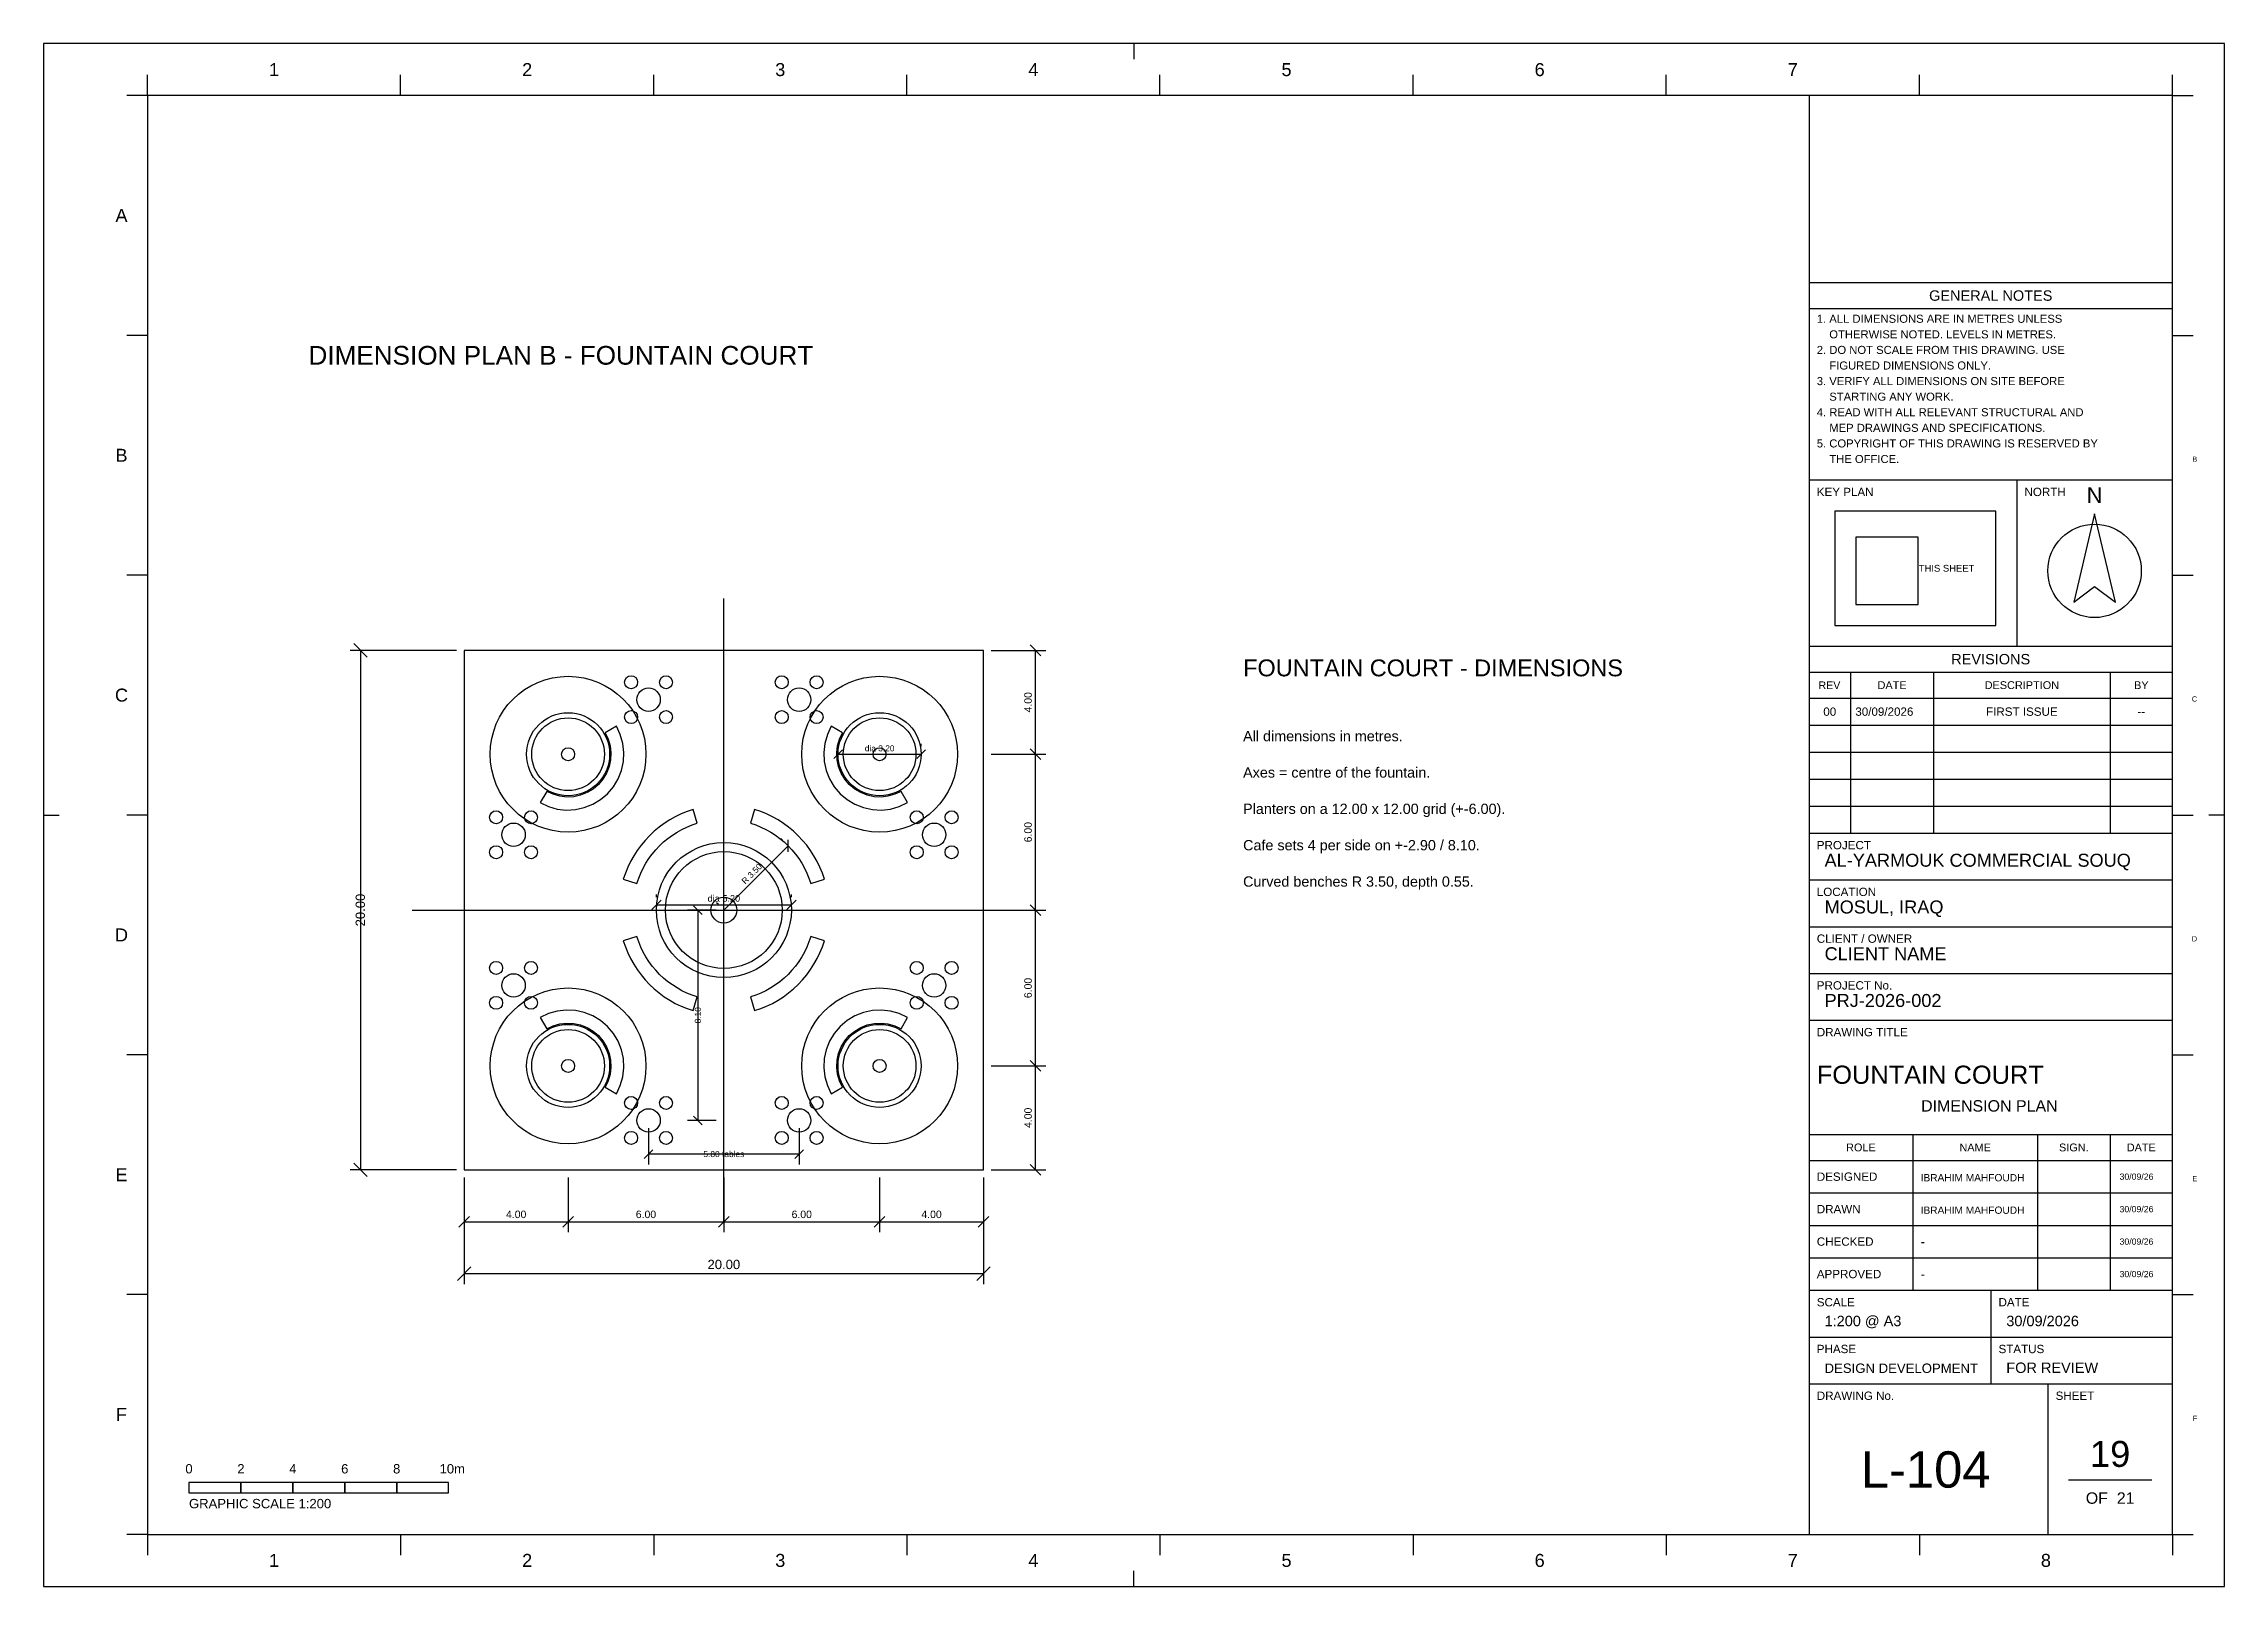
# Model space of a CAD drawing. Header units: metres. Extents: x 0 to 3661, y -5 to 371.
# Drawn here: x 3465 to 3549, y 0 to 59.4 of the extents above; entities that cross this region are included whole.
import ezdxf
from ezdxf.enums import TextEntityAlignment as Align

# ---------------------------------------------------------------- set-up
doc = ezdxf.new("R2010")
doc.units = ezdxf.units.M
doc.header["$MEASUREMENT"] = 0
for name, color, linetype in [('A3_FRAME', 7, 'Continuous'), ('A3_SHEET', 7, 'Continuous'), ('AXIS', 8, 'Continuous'), ('DIM', 1, 'Continuous'), ('EDGE', 7, 'Continuous'), ('L-PAVING', 253, 'Continuous'), ('L-PLANTERS', 42, 'Continuous'), ('L-SEATING', 32, 'Continuous'), ('L-SHRUBS', 94, 'Continuous'), ('L-TREES', 96, 'Continuous'), ('L-WATER', 150, 'Continuous'), ('TB_FIELDS', 7, 'Continuous'), ('TB_HEADINGS', 7, 'Continuous'), ('TB_LABELS', 7, 'Continuous'), ('TB_LINES_THICK', 7, 'Continuous'), ('TB_LINES_THIN', 7, 'Continuous'), ('TB_SYMBOLS', 7, 'Continuous'), ('TEXT', 7, 'Continuous'), ('TITLE', 1, 'Continuous')]:
    doc.layers.add(name, color=color, linetype=linetype)
doc.styles.get("Standard").update_dxf_attribs({"font": 'arial.ttf'})

msp = doc.modelspace()

# ---------------------------------------------------------------- texts
at = {"layer": 'DIM'}
for s, height, rotation, p in [('4.00', 0.288, 90, (3503.062, 34.04)), ('6.00', 0.288, 90, (3503.062, 29.04)), ('R 3.50', 0.2304, 45, (3492.36, 27.357)), ('20.00', 0.36, 90, (3477.377, 26.04)), ('6.00', 0.288, 90, (3503.062, 23.04)), ('8.10', 0.2304, 90, (3490.314, 21.99)), ('4.00', 0.288, 90, (3503.062, 18.04))]:
    msp.add_text(s, height=height, rotation=rotation, dxfattribs=at).set_placement(p, align=Align.CENTER)
for s, height, p in [('dia 3.20', 0.2304, (3497.202, 32.152)), ('dia 5.20', 0.252, (3491.202, 26.363)), ('5.80 tables', 0.2304, (3491.202, 16.528)), ('4.00', 0.288, (3483.202, 14.18)), ('6.00', 0.288, (3488.202, 14.18)), ('6.00', 0.288, (3494.202, 14.18)), ('4.00', 0.288, (3499.202, 14.18)), ('20.00', 0.36, (3491.202, 12.215))]:
    msp.add_text(s, height=height, dxfattribs=at).set_placement(p, align=Align.CENTER)
at = {"layer": 'TB_FIELDS'}
for s, height, p in [('1. ALL DIMENSIONS ARE IN METRES UNLESS', 0.31, (3533.3, 48.652)), ('    OTHERWISE NOTED. LEVELS IN METRES.', 0.31, (3533.3, 48.052)), ('2. DO NOT SCALE FROM THIS DRAWING. USE', 0.31, (3533.3, 47.452)), ('    FIGURED DIMENSIONS ONLY.', 0.31, (3533.3, 46.852)), ('3. VERIFY ALL DIMENSIONS ON SITE BEFORE', 0.31, (3533.3, 46.252)), ('4. READ WITH ALL RELEVANT STRUCTURAL AND', 0.31, (3533.3, 45.052)), ('    STARTING ANY WORK.', 0.31, (3533.3, 45.652)), ('    MEP DRAWINGS AND SPECIFICATIONS.', 0.31, (3533.3, 44.452)), ('5. COPYRIGHT OF THIS DRAWING IS RESERVED BY', 0.31, (3533.3, 43.852)), ('    THE OFFICE.', 0.31, (3533.3, 43.252)), ('00', 0.32, (3533.551, 33.52)), ('30/09/2026', 0.32, (3534.784, 33.52)), ('FIRST ISSUE', 0.32, (3539.821, 33.52)), ('--', 0.32, (3545.651, 33.52)), ('AL-YARMOUK COMMERCIAL SOUQ', 0.5, (3533.6, 27.708)), ('MOSUL, IRAQ', 0.5, (3533.6, 25.908)), ('CLIENT NAME', 0.5, (3533.6, 24.108)), ('PRJ-2026-002', 0.5, (3533.6, 22.308)), ('DIMENSION PLAN', 0.44, (3537.318, 18.28)), ('IBRAHIM MAHFOUDH', 0.2799, (3537.3, 15.595)), ('30/09/26', 0.24, (3544.962, 15.655)), ('IBRAHIM MAHFOUDH', 0.2799, (3537.3, 14.345)), ('30/09/26', 0.24, (3544.962, 14.405)), ('-', 0.36, (3537.3, 13.095)), ('30/09/26', 0.24, (3544.962, 13.155)), ('-', 0.36, (3537.3, 11.845)), ('30/09/26', 0.24, (3544.962, 11.905)), ('1:200 @ A3', 0.4, (3533.6, 10.018)), ('30/09/2026', 0.4, (3540.6, 10.018)), ('DESIGN DEVELOPMENT', 0.3625, (3533.6, 8.218)), ('FOR REVIEW', 0.4, (3540.6, 8.218)), ('OF  21', 0.44, (3543.661, 3.18))]:
    msp.add_text(s, height=height, dxfattribs=at).set_placement(p)
at = {"layer": 'TB_HEADINGS'}
for s, height, p in [('GENERAL NOTES', 0.4, (3537.625, 49.5)), ('REVISIONS', 0.4, (3538.478, 35.5)), ('FOUNTAIN COURT', 0.7, (3533.3, 19.35)), ('L-104', 1.4, (3534.992, 3.8)), ('19', 1, (3543.823, 4.6))]:
    msp.add_text(s, height=height, dxfattribs=at).set_placement(p)
at = {"layer": 'TB_LABELS'}
for s, height, p in [('1', 0.5, (3473.681, 58.15)), ('2', 0.5, (3483.431, 58.15)), ('3', 0.5, (3493.181, 58.15)), ('4', 0.5, (3502.931, 58.15)), ('5', 0.5, (3512.681, 58.15)), ('6', 0.5, (3522.431, 58.15)), ('7', 0.5, (3532.181, 58.15)), ('A', 0.5, (3467.767, 52.533)), ('B', 0.5, (3467.767, 43.3)), ('B', 0.2, (3547.767, 43.3)), ('KEY PLAN', 0.32, (3533.3, 41.98)), ('NORTH', 0.32, (3541.3, 41.98)), ('THIS SHEET', 0.26, (3537.23, 39.07)), ('C', 0.5, (3467.748, 34.067)), ('REV', 0.2915, (3533.369, 34.55)), ('DATE', 0.3, (3535.641, 34.55)), ('DESCRIPTION', 0.3, (3539.768, 34.55)), ('BY', 0.3, (3545.521, 34.55)), ('C', 0.2, (3547.748, 34.067)), ('PROJECT', 0.32, (3533.3, 28.38)), ('LOCATION', 0.32, (3533.3, 26.58)), ('D', 0.5, (3467.748, 24.833)), ('CLIENT / OWNER', 0.32, (3533.3, 24.78)), ('D', 0.2, (3547.748, 24.833)), ('PROJECT No.', 0.32, (3533.3, 22.98)), ('DRAWING TITLE', 0.32, (3533.3, 21.18)), ('ROLE', 0.3, (3534.429, 16.75)), ('NAME', 0.3, (3538.795, 16.75)), ('SIGN.', 0.3, (3542.63, 16.75)), ('DATE', 0.3, (3545.241, 16.75)), ('E', 0.5, (3467.767, 15.6)), ('DESIGNED', 0.32, (3533.3, 15.615)), ('E', 0.2, (3547.767, 15.6)), ('DRAWN', 0.32, (3533.3, 14.365)), ('CHECKED', 0.32, (3533.3, 13.115)), ('APPROVED', 0.32, (3533.3, 11.865)), ('SCALE', 0.32, (3533.3, 10.78)), ('DATE', 0.32, (3540.3, 10.78)), ('PHASE', 0.32, (3533.3, 8.98)), ('STATUS', 0.32, (3540.3, 8.98)), ('F', 0.5, (3467.787, 6.367)), ('DRAWING No.', 0.32, (3533.3, 7.18)), ('SHEET', 0.32, (3542.5, 7.18)), ('F', 0.2, (3547.787, 6.367)), ('0', 0.36, (3470.46, 4.347)), ('2', 0.36, (3472.46, 4.347)), ('4', 0.36, (3474.46, 4.347)), ('6', 0.36, (3476.46, 4.347)), ('8', 0.36, (3478.46, 4.347)), ('10m', 0.36, (3480.251, 4.347)), ('GRAPHIC SCALE 1:200', 0.36, (3470.6, 3.007)), ('1', 0.5, (3473.681, 0.75)), ('2', 0.5, (3483.431, 0.75)), ('3', 0.5, (3493.181, 0.75)), ('4', 0.5, (3502.931, 0.75)), ('5', 0.5, (3512.681, 0.75)), ('6', 0.5, (3522.431, 0.75)), ('7', 0.5, (3532.181, 0.75)), ('8', 0.5, (3541.931, 0.75))]:
    msp.add_text(s, height=height, dxfattribs=at).set_placement(p)
at = {"layer": 'TB_SYMBOLS'}
msp.add_text('N', height=0.6, dxfattribs=at).set_placement((3543.697, 41.718))
at = {"layer": 'TEXT'}
for s, p in [('All dimensions in metres.', (3511.202, 32.54)), ('Axes = centre of the fountain.', (3511.202, 31.14)), ('Planters on a 12.00 x 12.00 grid (+-6.00).', (3511.202, 29.74)), ('Cafe sets 4 per side on +-2.90 / 8.10.', (3511.202, 28.34)), ('Curved benches R 3.50, depth 0.55.', (3511.202, 26.94))]:
    msp.add_text(s, height=0.396, dxfattribs=at).set_placement(p)
at = {"layer": 'TITLE'}
for s, height, p in [('DIMENSION PLAN B - FOUNTAIN COURT', 0.72, (3475.202, 47.04)), ('FOUNTAIN COURT - DIMENSIONS', 0.648, (3511.202, 35.04))]:
    msp.add_text(s, height=height, dxfattribs=at).set_placement(p)

# ---------------------------------------------------------------- linework, layer by layer
at = {"layer": 'A3_FRAME'}
for p, q in [((3507, 59.4), (3507, 58.8)), ((3465, 29.7), (3465.6, 29.7)), ((3549, 29.7), (3548.4, 29.7)), ((3507, 0), (3507, 0.6))]:
    msp.add_line(p, q, dxfattribs=at)
for points in [[(3469, 2), (3547, 2), (3547, 57.4), (3469, 57.4)], [(3533, 2), (3547, 2), (3547, 57.4), (3533, 57.4)]]:
    msp.add_lwpolyline(points, close=True, dxfattribs=at)
at = {"layer": 'A3_SHEET'}
msp.add_lwpolyline([(3465, 0), (3549, 0), (3549, 59.4), (3465, 59.4)], close=True, dxfattribs=at)
at = {"layer": 'AXIS'}
for p, q in [((3491.202, 14.04), (3491.202, 38.04)), ((3479.202, 26.04), (3503.202, 26.04))]:
    msp.add_line(p, q, dxfattribs=at)
at = {"layer": 'DIM'}
for p, q in [((3476.945, 36.297), (3477.459, 35.783)), ((3503.408, 35.834), (3502.997, 36.246)), ((3480.902, 36.04), (3476.802, 36.04)), ((3477.202, 36.04), (3477.202, 16.04)), ((3501.502, 36.04), (3503.602, 36.04)), ((3503.202, 32.04), (3503.202, 36.04)), ((3495.438, 31.875), (3495.767, 32.205)), ((3495.602, 32.34), (3495.602, 32.44)), ((3495.602, 32.04), (3498.802, 32.04)), ((3498.638, 31.875), (3498.967, 32.205)), ((3498.802, 32.34), (3498.802, 32.44)), ((3501.502, 32.04), (3503.602, 32.04)), ((3501.502, 32.04), (3503.602, 32.04)), ((3503.408, 31.834), (3502.997, 32.246)), ((3503.408, 31.834), (3502.997, 32.246)), ((3503.202, 26.04), (3503.202, 32.04)), ((3493.465, 28.727), (3493.394, 28.798)), ((3493.677, 28.282), (3493.677, 28.748)), ((3491.202, 26.04), (3493.677, 28.515)), ((3488.422, 26.06), (3488.782, 26.42)), ((3488.602, 26.54), (3488.602, 26.64)), ((3488.602, 26.24), (3493.802, 26.24)), ((3490.902, 26.04), (3489.802, 26.04)), ((3490.038, 26.205), (3490.367, 25.875)), ((3490.202, 26.04), (3490.202, 17.94)), ((3490.99, 26.252), (3490.919, 26.323)), ((3491.202, 25.807), (3491.202, 26.273)), ((3493.622, 26.06), (3493.982, 26.42)), ((3493.802, 26.54), (3493.802, 26.64)), ((3501.502, 26.04), (3503.602, 26.04)), ((3501.502, 26.04), (3503.602, 26.04)), ((3503.408, 25.834), (3502.997, 26.246)), ((3503.408, 25.834), (3502.997, 26.246)), ((3503.202, 20.04), (3503.202, 26.04)), ((3503.408, 19.834), (3502.997, 20.246)), ((3503.408, 19.834), (3502.997, 20.246)), ((3501.502, 20.04), (3503.602, 20.04)), ((3501.502, 20.04), (3503.602, 20.04)), ((3503.202, 16.04), (3503.202, 20.04)), ((3488.302, 17.64), (3488.302, 16.24)), ((3490.902, 17.94), (3489.802, 17.94)), ((3490.038, 18.105), (3490.367, 17.775)), ((3494.102, 17.64), (3494.102, 16.24)), ((3488.467, 16.805), (3488.138, 16.475)), ((3494.267, 16.805), (3493.938, 16.475)), ((3480.902, 16.04), (3476.802, 16.04)), ((3476.945, 16.297), (3477.459, 15.783)), ((3494.102, 16.64), (3488.302, 16.64)), ((3501.502, 16.04), (3503.602, 16.04)), ((3503.408, 15.834), (3502.997, 16.246)), ((3481.202, 15.74), (3481.202, 11.64)), ((3481.202, 15.74), (3481.202, 13.64)), ((3485.202, 15.74), (3485.202, 13.64)), ((3485.202, 15.74), (3485.202, 13.64)), ((3491.202, 15.74), (3491.202, 13.64)), ((3491.202, 15.74), (3491.202, 13.64)), ((3497.202, 15.74), (3497.202, 13.64)), ((3497.202, 15.74), (3497.202, 13.64)), ((3501.202, 15.74), (3501.202, 11.64)), ((3501.202, 15.74), (3501.202, 13.64)), ((3480.997, 13.834), (3481.408, 14.246)), ((3481.202, 14.04), (3485.202, 14.04)), ((3484.997, 13.834), (3485.408, 14.246)), ((3484.997, 13.834), (3485.408, 14.246)), ((3485.202, 14.04), (3491.202, 14.04)), ((3490.997, 13.834), (3491.408, 14.246)), ((3490.997, 13.834), (3491.408, 14.246)), ((3491.202, 14.04), (3497.202, 14.04)), ((3496.997, 13.834), (3497.408, 14.246)), ((3496.997, 13.834), (3497.408, 14.246)), ((3497.202, 14.04), (3501.202, 14.04)), ((3500.997, 13.834), (3501.408, 14.246)), ((3480.945, 11.783), (3481.459, 12.297)), ((3481.202, 12.04), (3501.202, 12.04)), ((3500.945, 11.783), (3501.459, 12.297))]:
    msp.add_line(p, q, dxfattribs=at)
at = {"layer": 'EDGE'}
msp.add_lwpolyline([(3481.202, 16.04), (3501.202, 16.04), (3501.202, 36.04), (3481.202, 36.04)], close=True, dxfattribs=at)
at = {"layer": 'L-PAVING'}
msp.add_lwpolyline([(3481.202, 16.04), (3501.202, 16.04), (3501.202, 36.04), (3481.202, 36.04)], close=True, dxfattribs=at)
at = {"layer": 'L-PLANTERS'}
for centre in [(3485.202, 32.04), (3497.202, 32.04), (3485.202, 20.04), (3497.202, 20.04)]:
    msp.add_circle(centre, 1.6, dxfattribs=at)
at = {"layer": 'L-SEATING'}
for points in [[(3484.127, 30.178), (3484.445, 30.028), (3484.783, 29.931), (3485.132, 29.891), (3485.483, 29.908), (3485.826, 29.983), (3486.153, 30.112), (3486.454, 30.292), (3486.722, 30.52), (3486.95, 30.788), (3487.131, 31.089), (3487.26, 31.416), (3487.334, 31.759), (3487.351, 32.11), (3487.311, 32.459), (3487.214, 32.797), (3487.064, 33.115), (3486.631, 32.865), (3486.746, 32.621), (3486.82, 32.362), (3486.851, 32.094), (3486.838, 31.825), (3486.781, 31.561), (3486.682, 31.31), (3486.543, 31.079), (3486.369, 30.873), (3486.163, 30.699), (3485.932, 30.56), (3485.681, 30.461), (3485.418, 30.404), (3485.148, 30.391), (3484.88, 30.422), (3484.621, 30.496), (3484.377, 30.611)], [(3495.34, 33.115), (3495.19, 32.797), (3495.093, 32.459), (3495.053, 32.11), (3495.071, 31.759), (3495.145, 31.416), (3495.274, 31.089), (3495.455, 30.788), (3495.682, 30.52), (3495.95, 30.292), (3496.251, 30.112), (3496.578, 29.983), (3496.922, 29.908), (3497.273, 29.891), (3497.622, 29.931), (3497.959, 30.028), (3498.277, 30.178), (3498.027, 30.611), (3497.783, 30.496), (3497.524, 30.422), (3497.256, 30.391), (3496.987, 30.404), (3496.723, 30.461), (3496.472, 30.56), (3496.241, 30.699), (3496.035, 30.873), (3495.861, 31.079), (3495.722, 31.31), (3495.623, 31.561), (3495.566, 31.825), (3495.553, 32.094), (3495.584, 32.362), (3495.658, 32.621), (3495.773, 32.865)], [(3490.018, 29.913), (3489.784, 29.834), (3489.555, 29.74), (3489.332, 29.632), (3489.116, 29.512), (3488.908, 29.378), (3488.709, 29.231), (3488.519, 29.073), (3488.338, 28.904), (3488.169, 28.724), (3488.011, 28.533), (3487.865, 28.334), (3487.731, 28.126), (3487.61, 27.91), (3487.502, 27.687), (3487.409, 27.458), (3487.329, 27.224), (3487.855, 27.063), (3487.924, 27.266), (3488.005, 27.464), (3488.098, 27.656), (3488.202, 27.843), (3488.318, 28.022), (3488.444, 28.195), (3488.581, 28.359), (3488.727, 28.515), (3488.883, 28.661), (3489.047, 28.798), (3489.22, 28.924), (3489.4, 29.04), (3489.586, 29.145), (3489.779, 29.237), (3489.977, 29.318), (3490.179, 29.387)], [(3495.075, 27.224), (3494.996, 27.458), (3494.902, 27.687), (3494.795, 27.91), (3494.674, 28.126), (3494.54, 28.334), (3494.394, 28.533), (3494.235, 28.724), (3494.066, 28.904), (3493.886, 29.073), (3493.696, 29.231), (3493.496, 29.378), (3493.288, 29.512), (3493.072, 29.632), (3492.849, 29.74), (3492.621, 29.834), (3492.386, 29.913), (3492.226, 29.387), (3492.428, 29.318), (3492.626, 29.237), (3492.818, 29.145), (3493.005, 29.04), (3493.185, 28.924), (3493.357, 28.798), (3493.521, 28.661), (3493.677, 28.515), (3493.823, 28.359), (3493.96, 28.195), (3494.087, 28.022), (3494.202, 27.843), (3494.307, 27.656), (3494.4, 27.464), (3494.481, 27.266), (3494.549, 27.063)], [(3487.329, 24.856), (3487.409, 24.622), (3487.502, 24.393), (3487.61, 24.17), (3487.731, 23.954), (3487.865, 23.746), (3488.011, 23.547), (3488.169, 23.356), (3488.338, 23.176), (3488.519, 23.007), (3488.709, 22.849), (3488.908, 22.702), (3489.116, 22.569), (3489.332, 22.448), (3489.555, 22.34), (3489.784, 22.247), (3490.018, 22.167), (3490.179, 22.693), (3489.977, 22.762), (3489.779, 22.843), (3489.586, 22.936), (3489.4, 23.04), (3489.22, 23.156), (3489.047, 23.282), (3488.883, 23.419), (3488.727, 23.565), (3488.581, 23.721), (3488.444, 23.885), (3488.318, 24.058), (3488.202, 24.237), (3488.098, 24.424), (3488.005, 24.616), (3487.924, 24.814), (3487.855, 25.017)], [(3492.386, 22.167), (3492.621, 22.247), (3492.849, 22.34), (3493.072, 22.448), (3493.288, 22.569), (3493.496, 22.702), (3493.696, 22.849), (3493.886, 23.007), (3494.066, 23.176), (3494.235, 23.356), (3494.394, 23.547), (3494.54, 23.746), (3494.674, 23.954), (3494.795, 24.17), (3494.902, 24.393), (3494.996, 24.622), (3495.075, 24.856), (3494.549, 25.017), (3494.481, 24.814), (3494.4, 24.616), (3494.307, 24.424), (3494.202, 24.237), (3494.087, 24.058), (3493.96, 23.885), (3493.823, 23.721), (3493.677, 23.565), (3493.521, 23.419), (3493.357, 23.282), (3493.185, 23.156), (3493.005, 23.04), (3492.818, 22.936), (3492.626, 22.843), (3492.428, 22.762), (3492.226, 22.693)], [(3487.064, 18.965), (3487.214, 19.283), (3487.311, 19.621), (3487.351, 19.97), (3487.334, 20.321), (3487.26, 20.664), (3487.131, 20.991), (3486.95, 21.292), (3486.722, 21.56), (3486.454, 21.788), (3486.153, 21.968), (3485.826, 22.097), (3485.483, 22.172), (3485.132, 22.189), (3484.783, 22.149), (3484.445, 22.052), (3484.127, 21.902), (3484.377, 21.469), (3484.621, 21.584), (3484.88, 21.658), (3485.148, 21.689), (3485.418, 21.676), (3485.681, 21.619), (3485.932, 21.52), (3486.163, 21.381), (3486.369, 21.207), (3486.543, 21.001), (3486.682, 20.77), (3486.781, 20.519), (3486.838, 20.255), (3486.851, 19.986), (3486.82, 19.718), (3486.746, 19.459), (3486.631, 19.215)], [(3498.277, 21.902), (3497.959, 22.052), (3497.622, 22.149), (3497.273, 22.189), (3496.922, 22.172), (3496.578, 22.097), (3496.251, 21.968), (3495.95, 21.788), (3495.682, 21.56), (3495.455, 21.292), (3495.274, 20.991), (3495.145, 20.664), (3495.071, 20.321), (3495.053, 19.97), (3495.093, 19.621), (3495.19, 19.283), (3495.34, 18.965), (3495.773, 19.215), (3495.658, 19.459), (3495.584, 19.718), (3495.553, 19.986), (3495.566, 20.255), (3495.623, 20.519), (3495.722, 20.77), (3495.861, 21.001), (3496.035, 21.207), (3496.241, 21.381), (3496.472, 21.52), (3496.723, 21.619), (3496.987, 21.676), (3497.256, 21.689), (3497.524, 21.658), (3497.783, 21.584), (3498.027, 21.469)]]:
    msp.add_lwpolyline(points, close=True, dxfattribs=at)
for centre, radius in [((3487.63, 34.812), 0.25), ((3488.302, 34.14), 0.45), ((3488.974, 34.812), 0.25), ((3493.43, 34.812), 0.25), ((3494.102, 34.14), 0.45), ((3494.774, 34.812), 0.25), ((3487.63, 33.468), 0.25), ((3488.974, 33.468), 0.25), ((3493.43, 33.468), 0.25), ((3494.774, 33.468), 0.25), ((3482.43, 29.612), 0.25), ((3483.774, 29.612), 0.25), ((3498.63, 29.612), 0.25), ((3499.974, 29.612), 0.25), ((3483.102, 28.94), 0.45), ((3499.302, 28.94), 0.45), ((3482.43, 28.268), 0.25), ((3483.774, 28.268), 0.25), ((3498.63, 28.268), 0.25), ((3499.974, 28.268), 0.25), ((3482.43, 23.812), 0.25), ((3483.102, 23.14), 0.45), ((3483.774, 23.812), 0.25), ((3498.63, 23.812), 0.25), ((3499.302, 23.14), 0.45), ((3499.974, 23.812), 0.25), ((3482.43, 22.468), 0.25), ((3483.774, 22.468), 0.25), ((3498.63, 22.468), 0.25), ((3499.974, 22.468), 0.25), ((3487.63, 18.612), 0.25), ((3488.974, 18.612), 0.25), ((3493.43, 18.612), 0.25), ((3494.774, 18.612), 0.25), ((3488.302, 17.94), 0.45), ((3494.102, 17.94), 0.45), ((3487.63, 17.268), 0.25), ((3488.974, 17.268), 0.25), ((3493.43, 17.268), 0.25), ((3494.774, 17.268), 0.25)]:
    msp.add_circle(centre, radius, dxfattribs=at)
at = {"layer": 'L-SHRUBS'}
for centre in [(3485.202, 32.04), (3497.202, 32.04), (3485.202, 20.04), (3497.202, 20.04)]:
    msp.add_circle(centre, 1.4, dxfattribs=at)
at = {"layer": 'L-TREES'}
for centre, radius in [((3485.202, 32.04), 3), ((3497.202, 32.04), 3), ((3485.202, 32.04), 0.25), ((3497.202, 32.04), 0.25), ((3485.202, 20.04), 3), ((3497.202, 20.04), 3), ((3485.202, 20.04), 0.25), ((3497.202, 20.04), 0.25)]:
    msp.add_circle(centre, radius, dxfattribs=at)
at = {"layer": 'L-WATER'}
for radius in [2.6, 2.25, 0.5]:
    msp.add_circle((3491.202, 26.04), radius, dxfattribs=at)
at = {"layer": 'TB_LINES_THICK'}
for p, q in [((3533, 50.2), (3547, 50.2)), ((3533, 42.6), (3547, 42.6)), ((3533, 36.2), (3547, 36.2)), ((3533, 29), (3547, 29)), ((3533, 21.8), (3547, 21.8)), ((3533, 17.4), (3547, 17.4)), ((3533, 11.4), (3547, 11.4)), ((3533, 7.8), (3547, 7.8))]:
    msp.add_line(p, q, dxfattribs=at)
at = {"layer": 'TB_LINES_THIN'}
for p, q in [((3469, 57.4), (3469, 58.2)), ((3478.75, 57.4), (3478.75, 58.2)), ((3488.5, 57.4), (3488.5, 58.2)), ((3498.25, 57.4), (3498.25, 58.2)), ((3508, 57.4), (3508, 58.2)), ((3517.75, 57.4), (3517.75, 58.2)), ((3527.5, 57.4), (3527.5, 58.2)), ((3537.25, 57.4), (3537.25, 58.2)), ((3547, 57.4), (3547, 58.2)), ((3469, 57.4), (3468.2, 57.4)), ((3547, 57.4), (3547.8, 57.4)), ((3533, 49.2), (3547, 49.2)), ((3469, 48.167), (3468.2, 48.167)), ((3547, 48.167), (3547.8, 48.167)), ((3541, 42.6), (3541, 36.2)), ((3469, 38.933), (3468.2, 38.933)), ((3547, 38.933), (3547.8, 38.933)), ((3533, 35.2), (3547, 35.2)), ((3534.6, 35.2), (3534.6, 29)), ((3537.8, 35.2), (3537.8, 29)), ((3544.6, 35.2), (3544.6, 29)), ((3533, 34.2), (3547, 34.2)), ((3533, 33.16), (3547, 33.16)), ((3533, 32.12), (3547, 32.12)), ((3533, 31.08), (3547, 31.08)), ((3469, 29.7), (3468.2, 29.7)), ((3533, 30.04), (3547, 30.04)), ((3547, 29.7), (3547.8, 29.7)), ((3533, 27.2), (3547, 27.2)), ((3533, 25.4), (3547, 25.4)), ((3533, 23.6), (3547, 23.6)), ((3469, 20.467), (3468.2, 20.467)), ((3547, 20.467), (3547.8, 20.467)), ((3537, 17.4), (3537, 11.4)), ((3541.8, 17.4), (3541.8, 11.4)), ((3544.6, 17.4), (3544.6, 11.4)), ((3533, 16.4), (3547, 16.4)), ((3533, 15.15), (3547, 15.15)), ((3533, 13.9), (3547, 13.9)), ((3533, 12.65), (3547, 12.65)), ((3469, 11.233), (3468.2, 11.233)), ((3540, 11.4), (3540, 7.8)), ((3547, 11.233), (3547.8, 11.233)), ((3533, 9.6), (3547, 9.6)), ((3542.2, 7.8), (3542.2, 2)), ((3543, 4.1), (3546.2, 4.1)), ((3469, 2), (3468.2, 2)), ((3469, 2), (3469, 1.2)), ((3478.75, 2), (3478.75, 1.2)), ((3488.5, 2), (3488.5, 1.2)), ((3498.25, 2), (3498.25, 1.2)), ((3508, 2), (3508, 1.2)), ((3517.75, 2), (3517.75, 1.2)), ((3527.5, 2), (3527.5, 1.2)), ((3537.25, 2), (3537.25, 1.2)), ((3547, 2), (3547, 1.2)), ((3547, 2), (3547.8, 2))]:
    msp.add_line(p, q, dxfattribs=at)
for points in [[(3534, 37), (3540.2, 37), (3540.2, 41.4), (3534, 41.4)], [(3534.8, 37.8), (3537.2, 37.8), (3537.2, 40.4), (3534.8, 40.4)]]:
    msp.add_lwpolyline(points, close=True, dxfattribs=at)
at = {"layer": 'TB_SYMBOLS'}
for points in [[(3544, 41.3), (3543.2, 37.9), (3544, 38.5), (3544.8, 37.9)], [(3470.6, 3.6), (3472.6, 3.6), (3472.6, 4), (3470.6, 4)], [(3472.6, 3.6), (3474.6, 3.6), (3474.6, 4), (3472.6, 4)], [(3474.6, 3.6), (3476.6, 3.6), (3476.6, 4), (3474.6, 4)], [(3476.6, 3.6), (3478.6, 3.6), (3478.6, 4), (3476.6, 4)], [(3478.6, 3.6), (3480.6, 3.6), (3480.6, 4), (3478.6, 4)]]:
    msp.add_lwpolyline(points, close=True, dxfattribs=at)
msp.add_circle((3544, 39.1), 1.8, dxfattribs=at)

msp.set_redraw_order([(e.dxf.handle, doc.entitydb.next_handle()) for e in msp.query("TEXT MTEXT ATTDEF DIMENSION ARC_DIMENSION")])  # texts and dimensions are drawn at this point

doc.saveas('drawing.dxf')
